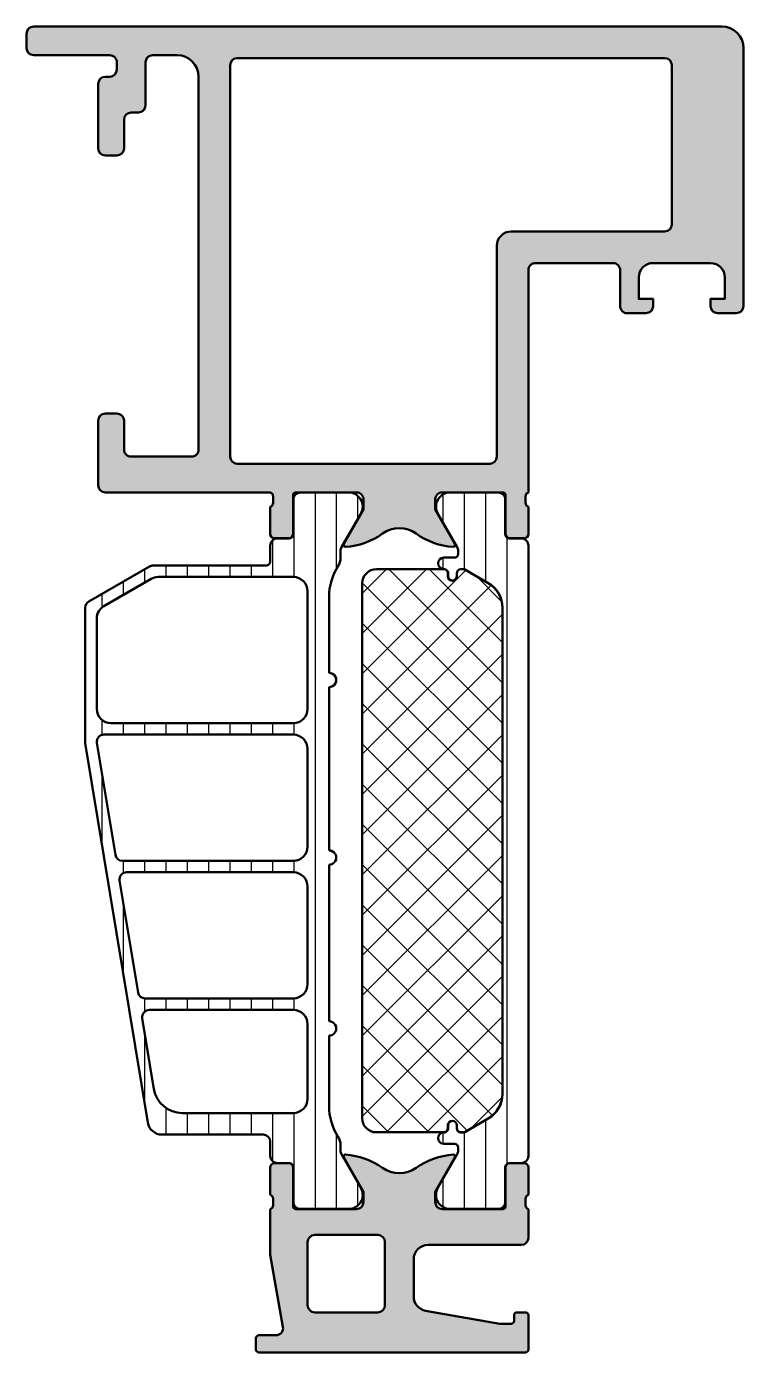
# Model space of a CAD drawing. Extents: x -35 to 15, y 0 to 92.5.
import ezdxf

# ---------------------------------------------------------------- set-up
doc = ezdxf.new("R2010")
doc.units = 0
for name, color, linetype, lineweight in [('0S-Alu contour', 7, 'Continuous', 50), ('0S-Alu hatch', 252, 'Continuous', 25), ('0S-Plastic contour', 254, 'Continuous', 50), ('0S-Plastic hatch', 253, 'Continuous', 25), ('0S-PT contour', 91, 'Continuous', 50), ('0S-PT hatch', 103, 'Continuous', 25)]:
    doc.layers.add(name, color=color, linetype=linetype, lineweight=lineweight)
pattern_1 = [(90, (0, 0), (-1.4859, 0), [])]

# ---------------------------------------------------------------- blocks, each defined once
blk = doc.blocks.new('462800__05CCCE94_CFAA_42D8_934C_9EE58106A11E_')
at = {"layer": '0S-Alu hatch'}
h = blk.add_hatch(color=256, dxfattribs=at)
edge = h.paths.add_edge_path()
edge.add_line((13.49999999999996, 92.5), (-34.50000000000006, 92.5))
edge.add_arc((-34.50000000000006, 92), 0.5, 90, 180)
edge.add_line((-35.00000000000006, 92), (-35.00000000000006, 90.99999999999999))
edge.add_arc((-34.50000000000006, 90.99999999999999), 0.5, 180, 270)
edge.add_line((-34.50000000000006, 90.49999999999999), (-29.2000000000001, 90.49999999999999))
edge.add_ellipse((-29.2000000000001, 89.99999999999999), major_axis=(-0.5, 0), ratio=1, start_angle=180, end_angle=270.0000000000004, ccw=False)
edge.add_line((-28.7000000000001, 89.99999999999999), (-28.7000000000001, 89.49999999999999))
edge.add_ellipse((-29.20000000000011, 89.50000000000001), major_axis=(-0.5000000000000071, 0), ratio=1, start_angle=90, end_angle=180, ccw=False)
edge.add_line((-29.20000000000011, 88.99999999999999), (-29.50000000000011, 88.99999999999999))
edge.add_arc((-29.50000000000011, 88.49999999999997), 0.5, 90, 180)
edge.add_line((-30.00000000000011, 88.49999999999997), (-30.00000000000011, 83.99999999999994))
edge.add_arc((-29.50000000000011, 83.99999999999994), 0.5000000000000036, 180, 270)
edge.add_line((-29.50000000000011, 83.49999999999994), (-28.70000000000009, 83.49999999999994))
edge.add_arc((-28.70000000000009, 83.99999999999994), 0.5, 270, 360)
edge.add_line((-28.20000000000009, 83.99999999999994), (-28.20000000000009, 85.99999999999996))
edge.add_ellipse((-27.70000000000009, 85.99999999999996), major_axis=(-0.5000000000000036, 0), ratio=1, start_angle=270, end_angle=360, ccw=False)
edge.add_line((-27.70000000000009, 86.49999999999996), (-27.20000000000009, 86.49999999999996))
edge.add_arc((-27.20000000000009, 86.99999999999997), 0.5, 270, 360)
edge.add_line((-26.70000000000009, 86.99999999999997), (-26.70000000000009, 89.99999999999999))
edge.add_ellipse((-26.20000000000008, 89.99999999999999), major_axis=(-0.5000000000000071, 0), ratio=1, start_angle=270, end_angle=360, ccw=False)
edge.add_line((-26.20000000000008, 90.49999999999999), (-24.50000000000006, 90.49999999999999))
edge.add_ellipse((-24.50000000000006, 88.99999999999996), major_axis=(-1.500000000000013, 0), ratio=1, start_angle=180, end_angle=269.9999999999999, ccw=False)
edge.add_line((-23.00000000000005, 88.99999999999996), (-23.00000000000005, 62.99999999999979))
edge.add_ellipse((-23.50000000000004, 62.99999999999978), major_axis=(-0.4999999999999965, 0), ratio=1, start_angle=89.9999999999996, end_angle=180, ccw=False)
edge.add_line((-23.50000000000005, 62.49999999999978), (-27.70000000000009, 62.49999999999978))
edge.add_ellipse((-27.70000000000009, 62.99999999999978), major_axis=(-0.4999999999999929, 0), ratio=1, start_angle=0, end_angle=90.0000000000004, ccw=False)
edge.add_line((-28.20000000000009, 62.99999999999979), (-28.20000000000009, 64.9999999999998))
edge.add_arc((-28.70000000000009, 64.9999999999998), 0.5, 0, 90.0000000000004)
edge.add_line((-28.70000000000009, 65.4999999999998), (-29.50000000000011, 65.4999999999998))
edge.add_arc((-29.50000000000011, 64.9999999999998), 0.5, 90, 180)
edge.add_line((-30.00000000000011, 64.9999999999998), (-30.00000000000011, 60.5))
edge.add_arc((-29.50000000000011, 60.5), 0.5, 180, 270)
edge.add_line((-29.50000000000011, 60), (-18.00000000000007, 60))
edge.add_ellipse((-18.10000000000004, 59.71715728752538), major_axis=(-0.2999999999999814, 0), ratio=1, start_angle=180, end_angle=250.528779365515, ccw=False)
edge.add_line((-17.80000000000006, 59.71715728752537), (-17.80000000000006, 59.28284271247461))
edge.add_ellipse((-18.10000000000006, 59.28284271247461), major_axis=(-0.2999999999999971, 0), ratio=1, start_angle=109.4712206344903, end_angle=180, ccw=False)
edge.add_line((-18.00000000000006, 58.99999999999999), (-18.00000000000007, 57.10000000000003))
edge.add_arc((-17.70000000000002, 57.10000000000003), 0.3000000000000398, 180, 270)
edge.add_line((-17.70000000000002, 56.79999999999999), (-16.71000000000011, 56.79999999999999))
edge.add_arc((-16.71000000000011, 57.10000000000003), 0.3000000000000398, 270, 360)
edge.add_line((-16.41000000000007, 57.10000000000003), (-16.41000000000007, 59.79999999999999))
edge.add_ellipse((-16.21000000000006, 59.79999999999999), major_axis=(-0.2000000000000028, 0), ratio=1, start_angle=270, end_angle=360, ccw=False)
edge.add_line((-16.21000000000006, 60), (-12.00000000000006, 60))
edge.add_ellipse((-12.00000000000005, 59.49999999999999), major_axis=(-0.5, 0), ratio=1, start_angle=180, end_angle=270.0000000000008, ccw=False)
edge.add_line((-11.50000000000006, 59.49999999999999), (-11.50000000000006, 58.79999999999999))
edge.add_line((-11.50000000000006, 58.79999999999999), (-12.88149545762243, 56.40717967697243))
edge.add_arc((-12.76188021535176, 56.33811978464828), 0.1381197846482973, 150.0000000000003, 273.7233749421727)
edge.add_arc((-13.0776079073913, 61.18973758213684), 5.000000000000001, 273.7233749421718, 305.6276587366743)
edge.add_ellipse((-9.000000000000052, 55.50000000000001), major_axis=(-1.999999999999987, 0), ratio=1, start_angle=234.3723412633256, end_angle=305.62765873667536, ccw=False)
edge.add_arc((-4.922392092608813, 61.18973758213684), 5, 234.3723412633254, 266.2766250578281)
edge.add_arc((-5.238119784648358, 56.33811978464828), 0.1381197846483037, 266.2766250578284, 389.9999999999982)
edge.add_line((-5.118504542377689, 56.40717967697243), (-6.50000000000006, 58.79999999999999))
edge.add_line((-6.50000000000006, 58.79999999999999), (-6.50000000000006, 59.49999999999999))
edge.add_ellipse((-6.000000000000059, 59.49999999999999), major_axis=(-0.5000000000000009, 0), ratio=1, start_angle=269.9999999999997, end_angle=360, ccw=False)
edge.add_line((-6.000000000000056, 60), (-1.790000000000063, 60))
edge.add_ellipse((-1.790000000000063, 59.8), major_axis=(-0.2000000000000099, 0), ratio=1, start_angle=180, end_angle=269.9999999999999, ccw=False)
edge.add_line((-1.590000000000053, 59.8), (-1.590000000000053, 57.10000000000004))
edge.add_arc((-1.29000000000002, 57.10000000000004), 0.3000000000000327, 180, 270)
edge.add_line((-1.29000000000002, 56.8), (-0.3000000000000966, 56.79999999999999))
edge.add_arc((-0.3000000000000966, 57.10000000000004), 0.3000000000000398, 270, 360)
edge.add_line((-5.68e-14, 57.10000000000004), (-5.68e-14, 59))
edge.add_ellipse((0.0999999999999411, 59.28284271247462), major_axis=(-0.2999999999999987, 0), ratio=1, start_angle=0, end_angle=70.52877936550959, ccw=False)
edge.add_line((-0.2000000000000597, 59.28284271247462), (-0.2000000000000526, 59.71715728752538))
edge.add_ellipse((0.0999999999999482, 59.71715728752537), major_axis=(-0.3000000000000007, 0), ratio=1, start_angle=289.4712206344916, end_angle=360, ccw=False)
edge.add_line((-5.69e-14, 60), (-6.39e-14, 75.49999999999999))
edge.add_ellipse((0.4999999999999313, 75.49999999999999), major_axis=(-0.4999999999999952, 0), ratio=1, start_angle=269.99999999999943, end_angle=360, ccw=False)
edge.add_line((0.4999999999999361, 75.99999999999999), (5.89999999999997, 75.99999999999999))
edge.add_ellipse((5.899999999999972, 75.5), major_axis=(-0.4999999999999858, 0), ratio=1, start_angle=180, end_angle=270.00000000000034, ccw=False)
edge.add_line((6.399999999999963, 75.49999999999999), (6.399999999999963, 73))
edge.add_arc((6.89999999999997, 73.00000000000001), 0.5000000000000071, 180, 270.0000000000008)
edge.add_line((6.899999999999977, 72.5), (8.19999999999996, 72.5))
edge.add_arc((8.19999999999996, 73), 0.5, 270, 360)
edge.add_line((8.69999999999996, 73), (8.69999999999996, 73.5))
edge.add_line((8.69999999999996, 73.5), (7.699999999999967, 73.5))
edge.add_line((7.699999999999967, 73.5), (7.699999999999967, 75))
edge.add_ellipse((8.699999999999944, 75.00000000000003), major_axis=(-0.9999999999999769, 0), ratio=1, start_angle=269.9999999999991, end_angle=360, ccw=False)
edge.add_line((8.69999999999996, 76), (12.69999999999997, 76))
edge.add_ellipse((12.69999999999995, 74.99999999999999), major_axis=(-1.000000000000014, 0), ratio=1, start_angle=180, end_angle=269.999999999999, ccw=False)
edge.add_line((13.69999999999996, 75), (13.69999999999996, 73.5))
edge.add_line((13.69999999999996, 73.5), (12.69999999999996, 73.5))
edge.add_line((12.69999999999996, 73.5), (12.69999999999997, 73))
edge.add_arc((13.19999999999996, 73), 0.5, 180, 270)
edge.add_line((13.19999999999996, 72.5), (14.49999999999997, 72.5))
edge.add_arc((14.49999999999997, 73), 0.5, 270, 360)
edge.add_line((14.99999999999997, 73), (14.99999999999996, 91))
edge.add_arc((13.49999999999996, 91), 1.5, 0, 90)
edge = h.paths.add_edge_path()
edge.add_line((-20.30000000000008, 90.30000000000001), (9.499999999999964, 90.30000000000001))
edge.add_ellipse((9.499999999999957, 89.80000000000003), major_axis=(-0.5, 0), ratio=1, start_angle=180, end_angle=269.9999999999992, ccw=False)
edge.add_line((9.999999999999957, 89.80000000000003), (9.999999999999972, 78.70000000000002))
edge.add_ellipse((9.499999999999972, 78.70000000000002), major_axis=(-0.5, 0), ratio=1, start_angle=90, end_angle=180, ccw=False)
edge.add_line((9.499999999999972, 78.20000000000002), (-1.200000000000059, 78.20000000000002))
edge.add_arc((-1.200000000000059, 77.20000000000002), 1, 90, 180)
edge.add_line((-2.200000000000059, 77.20000000000002), (-2.200000000000059, 62.50000000000001))
edge.add_ellipse((-2.700000000000059, 62.50000000000001), major_axis=(-0.5, 0), ratio=1, start_angle=90, end_angle=180, ccw=False)
edge.add_line((-2.700000000000059, 62.00000000000001), (-20.30000000000006, 62.00000000000001))
edge.add_ellipse((-20.30000000000006, 62.5), major_axis=(-0.5, 0), ratio=1, start_angle=0, end_angle=90, ccw=False)
edge.add_line((-20.80000000000006, 62.5), (-20.80000000000008, 89.80000000000003))
edge.add_ellipse((-20.30000000000008, 89.80000000000003), major_axis=(-0.5, 0), ratio=1, start_angle=270, end_angle=360, ccw=False)
at = {"layer": '0S-Alu contour', "color": 7}
for points in [[(-35.00000000000006, 92), (-35.00000000000006, 90.99999999999999)], [(13.49999999999996, 92.5), (-34.50000000000006, 92.5)], [(14.99999999999997, 73), (14.99999999999996, 91)], [(-34.50000000000006, 90.49999999999999), (-29.2000000000001, 90.49999999999999)], [(-28.7000000000001, 89.99999999999999), (-28.7000000000001, 89.49999999999999)], [(-26.70000000000009, 86.99999999999997), (-26.70000000000009, 89.99999999999999)], [(-26.20000000000008, 90.49999999999999), (-24.50000000000006, 90.49999999999999)], [(-20.80000000000006, 62.5), (-20.80000000000008, 89.80000000000003)], [(-20.30000000000008, 90.30000000000001), (9.499999999999964, 90.30000000000001)], [(9.999999999999957, 89.80000000000003), (9.999999999999972, 78.70000000000002)], [(-29.20000000000011, 88.99999999999999), (-29.50000000000011, 88.99999999999999)], [(-23.00000000000005, 88.99999999999996), (-23.00000000000005, 62.99999999999979)], [(-30.00000000000011, 88.49999999999997), (-30.00000000000011, 83.99999999999994)], [(-27.70000000000009, 86.49999999999996), (-27.20000000000009, 86.49999999999996)], [(-28.20000000000009, 83.99999999999994), (-28.20000000000009, 85.99999999999996)], [(-29.50000000000011, 83.49999999999994), (-28.70000000000009, 83.49999999999994)], [(9.499999999999972, 78.20000000000002), (-1.200000000000059, 78.20000000000002)], [(-2.200000000000059, 77.20000000000002), (-2.200000000000059, 62.50000000000001)], [(0.4999999999999361, 75.99999999999999), (5.89999999999997, 75.99999999999999)], [(8.69999999999996, 76), (12.69999999999997, 76)], [(-5.69e-14, 60), (-6.39e-14, 75.49999999999999)], [(6.399999999999963, 75.49999999999999), (6.399999999999963, 73)], [(8.69999999999996, 73), (8.69999999999996, 73.5), (7.699999999999967, 73.5), (7.699999999999967, 75)], [(13.69999999999996, 75), (13.69999999999996, 73.5), (12.69999999999996, 73.5), (12.69999999999997, 73)], [(6.899999999999977, 72.5), (8.19999999999996, 72.5)], [(13.19999999999996, 72.5), (14.49999999999997, 72.5)], [(-30.00000000000011, 64.9999999999998), (-30.00000000000011, 60.5)], [(-28.70000000000009, 65.4999999999998), (-29.50000000000011, 65.4999999999998)], [(-28.20000000000009, 62.99999999999979), (-28.20000000000009, 64.9999999999998)], [(-23.50000000000005, 62.49999999999978), (-27.70000000000009, 62.49999999999978)], [(-2.700000000000059, 62.00000000000001), (-20.30000000000006, 62.00000000000001)], [(-29.50000000000011, 60), (-18.00000000000007, 60)], [(-17.80000000000006, 59.71715728752537), (-17.80000000000006, 59.28284271247461)], [(-16.41000000000007, 57.10000000000003), (-16.41000000000007, 59.79999999999999)], [(-16.21000000000006, 60), (-12.00000000000006, 60)], [(-11.50000000000006, 59.49999999999999), (-11.50000000000006, 58.79999999999999), (-12.88149545762243, 56.40717967697243)], [(-5.118504542377689, 56.40717967697243), (-6.50000000000006, 58.79999999999999), (-6.50000000000006, 59.49999999999999)], [(-6.000000000000056, 60), (-1.790000000000063, 60)], [(-1.590000000000053, 59.8), (-1.590000000000053, 57.10000000000004)], [(-0.2000000000000597, 59.28284271247462), (-0.2000000000000526, 59.71715728752538)], [(-18.00000000000006, 58.99999999999999), (-18.00000000000007, 57.10000000000003)], [(-5.68e-14, 57.10000000000004), (-5.68e-14, 59)], [(-17.70000000000002, 56.79999999999999), (-16.71000000000011, 56.79999999999999)], [(-1.29000000000002, 56.8), (-0.3000000000000966, 56.79999999999999)]]:
    blk.add_lwpolyline(points, dxfattribs=at)
for centre, radius, start, end in [((-34.50000000000006, 92), 0.5, 90, 180), ((13.49999999999996, 91), 1.5, 0, 90), ((-34.50000000000006, 90.99999999999999), 0.5, 180, 270), ((-29.50000000000011, 88.49999999999997), 0.5, 90, 180), ((-27.20000000000009, 86.99999999999997), 0.5, 270, 0), ((-29.50000000000011, 83.99999999999994), 0.5000000000000036, 180, 270), ((-28.70000000000009, 83.99999999999994), 0.5, 270, 0), ((-1.200000000000059, 77.20000000000002), 1, 90, 180), ((6.89999999999997, 73.00000000000001), 0.5000000000000071, 180, 270.0000000000008), ((8.19999999999996, 73), 0.5, 270, 0), ((13.19999999999996, 73), 0.5, 180, 270), ((14.49999999999997, 73), 0.5, 270, 0), ((-29.50000000000011, 64.9999999999998), 0.5, 90, 180), ((-28.70000000000009, 64.9999999999998), 0.5, 0, 90.0000000000004), ((-29.50000000000011, 60.5), 0.5, 180, 270), ((-17.70000000000002, 57.10000000000003), 0.3000000000000398, 180, 270), ((-16.71000000000011, 57.10000000000003), 0.3000000000000398, 270, 0), ((-13.0776079073913, 61.18973758213684), 5.000000000000001, 273.7233749421718, 305.6276587366743), ((-4.922392092608813, 61.18973758213684), 5, 234.3723412633254, 266.2766250578281), ((-1.29000000000002, 57.10000000000004), 0.3000000000000327, 180, 270), ((-0.3000000000000966, 57.10000000000004), 0.3000000000000398, 270, 0), ((-12.76188021535176, 56.33811978464828), 0.1381197846482973, 150.0000000000003, 273.7233749421727), ((-5.238119784648358, 56.33811978464828), 0.1381197846483037, 266.2766250578284, 29.99999999999824)]:
    blk.add_arc(centre, radius, start, end, dxfattribs=at)
at = {"layer": '0S-Alu contour', "color": 7, "extrusion": (0, 0, -1)}
for centre, radius, start, end in [((29.2000000000001, 89.99999999999999), 0.5, 89.99999999999959, 180), ((26.20000000000008, 89.99999999999999), 0.5000000000000071, 0, 90), ((24.50000000000006, 88.99999999999996), 1.500000000000014, 90.00000000000014, 180), ((20.30000000000008, 89.80000000000003), 0.5, 0, 90), ((-9.499999999999957, 89.80000000000003), 0.5, 90.00000000000081, 180), ((29.20000000000011, 89.50000000000001), 0.5000000000000071, 180, 270), ((27.70000000000009, 85.99999999999996), 0.5000000000000036, 0, 90), ((-9.499999999999972, 78.70000000000002), 0.5, 180, 270), ((-0.4999999999999313, 75.49999999999999), 0.4999999999999952, 0, 90.00000000000055), ((-5.899999999999972, 75.5), 0.4999999999999858, 89.99999999999969, 180), ((-8.699999999999944, 75.00000000000003), 0.9999999999999769, 0, 90.0000000000009), ((-12.69999999999995, 74.99999999999999), 1.000000000000014, 90.00000000000102, 180), ((27.70000000000009, 62.99999999999978), 0.4999999999999929, 269.9999999999996, 0), ((23.50000000000004, 62.99999999999978), 0.4999999999999965, 180, 270.0000000000004), ((20.30000000000006, 62.5), 0.5, 270, 0), ((2.700000000000059, 62.50000000000001), 0.5, 180, 270), ((18.10000000000004, 59.71715728752538), 0.2999999999999814, 109.471220634485, 180), ((18.10000000000006, 59.28284271247461), 0.2999999999999971, 180, 250.5287793655097), ((16.21000000000006, 59.79999999999999), 0.2000000000000028, 0, 90), ((12.00000000000005, 59.49999999999999), 0.5, 89.9999999999992, 180), ((6.000000000000059, 59.49999999999999), 0.5000000000000009, 0, 90.0000000000003), ((1.790000000000063, 59.8), 0.2000000000000099, 90.00000000000011, 180), ((-0.0999999999999482, 59.71715728752537), 0.3000000000000007, 0, 70.52877936550841), ((-0.0999999999999411, 59.28284271247462), 0.2999999999999987, 289.4712206344904, 0), ((9.000000000000052, 55.50000000000001), 1.999999999999987, 54.37234126332464, 125.6276587366744)]:
    blk.add_arc(centre, radius, start, end, dxfattribs=at)
blk = doc.blocks.new('284663__1AEB8372_469D_476F_AE2F_F97D68CF037C___D2A7455B_566C_4A73_AF28_99A2875FB948_')
at = {"layer": '0S-Plastic hatch'}
h = blk.add_hatch(dxfattribs=at)
h.set_pattern_fill('ANSI31', color=256, scale=0.4680000000000001, angle=45, style=0)
h.set_pattern_definition(pattern_1)
edge = h.paths.add_edge_path()
edge.add_line((-26.41602540378622, 54.83301302935184), (-30.65000000000161, 52.38852665648457))
edge.add_arc((-30.40000000000163, 51.95551395459233), 0.5000000000000119, 119.9999999999964, 180)
edge.add_line((-30.90000000000164, 51.95551395459233), (-30.90000000000163, 42.50000032745957))
edge.add_line((-30.90000000000163, 42.50000032745957), (-26.53802629929096, 16.03735987648124))
edge.add_arc((-25.55134089669013, 16.2000003274594), 0.9999999999999662, 189.3601908019133, 270.0000000000022)
edge.add_line((-25.55134089669009, 15.20000032745944), (-18.50000000000158, 15.20000032745904))
edge.add_ellipse((-18.50000000000161, 14.70000032745903), major_axis=(-0.5, 0), ratio=1, start_angle=180, end_angle=269.99999999999676, ccw=False)
edge.add_line((-18.00000000000161, 14.70000032745903), (-18.00000000000196, 13.70999464854358))
edge.add_arc((-17.50000267891084, 13.70999464854341), 0.4999973210911151, 180, 270.0003069820262)
edge.add_line((-17.50000000000165, 13.20999732745947), (-16.68966866666831, 13.20999732745947))
edge.add_ellipse((-16.68966866666831, 12.90999732745948), major_axis=(-0.2999999999999954, 0), ratio=1, start_angle=180, end_angle=270.00000000000136, ccw=False)
edge.add_line((-16.38966866666831, 12.90999732745948), (-16.39000061706533, 10.50999894452317))
edge.add_arc((-15.89000463962672, 10.50999630489809), 0.4999959774455833, 179.9996975182267, 270.0003024811859)
edge.add_line((-15.89000200000165, 10.01000032745948), (-12.41346050190217, 10.01000032745948))
edge.add_arc((-12.55577115089352, 10.99981840218233), 0.9999960709244732, 278.1816080518995, 392.7270160998403)
edge.add_line((-11.71451850190218, 11.54045332745947), (-13.03303535120643, 13.8241918141199))
edge.add_ellipse((-12.60002263447601, 14.07419178841946), major_axis=(-0.5000000000000493, 0), ratio=1, start_angle=-0.005743823234126921, end_angle=29.999996599342808, ccw=False)
edge.add_line((-13.10002263196361, 14.07424191273291), (-13.09998139990972, 14.48553984939733))
edge.add_arc((-14.09998139493406, 14.48564009801294), 1.000000000049231, 359.9942561774004, 392.8769623310677)
edge.add_ellipse((-9.903592305208363, 17.19801311031487), major_axis=(-3.996663761925626, 0), ratio=1, start_angle=0, end_angle=32.87696233020688, ccw=False)
edge.add_line((-13.90025606713399, 17.19801311031486), (-13.90025606713392, 22.10243503515542))
edge.add_arc((-13.90025606713398, 22.60243503515543), 0.5, 270.0000000000065, 450.0000000000065)
edge.add_line((-13.90025606713403, 23.10243503515542), (-13.90025606713376, 34.02662769521251))
edge.add_arc((-13.90025606713398, 34.5266276952125), 0.5, 270.0000000000244, 450.0000000000244)
edge.add_line((-13.90025606713419, 35.02662769521251), (-13.90025606713361, 46.41843533512658))
edge.add_arc((-13.90025606713398, 46.91843533512658), 0.5, 270.0000000000423, 450.0000000000423)
edge.add_line((-13.90025606713434, 47.41843533512658), (-13.90025606713352, 52.70159403326696))
edge.add_ellipse((-9.903592306234845, 52.70159401701856), major_axis=(-3.996663760898677, 0), ratio=1, start_angle=327.1289949727641, end_angle=360, ccw=False)
edge.add_arc((-14.10026340410663, 55.41353068128007), 1.000000003522369, 327.12899613396, 359.9988257753346)
edge.add_line((-13.10026340079426, 55.41351018719343), (-13.10025093800287, 55.92406206816498))
edge.add_ellipse((-12.60025275569458, 55.92541028480305), major_axis=(-0.4999999999996981, 0), ratio=1, start_angle=-29.999996599349515, end_angle=0.1544944336769163, ccw=False)
edge.add_line((-13.03326547242467, 56.1754102591025), (-11.71451850190218, 58.45954732745945))
edge.add_arc((-12.55577115089353, 59.0001822527366), 0.9999960709244797, 327.2729839001599, 441.8183919481008)
edge.add_line((-12.41346050190218, 59.99000032745946), (-15.8900020000016, 59.99000032745946))
edge.add_arc((-15.89000463962668, 59.49000435002081), 0.4999959774456188, 89.99969751881291, 180.0003024817733)
edge.add_line((-16.39000061706533, 59.49000171039061), (-16.38966866666832, 57.09000332745945))
edge.add_ellipse((-16.6896686666683, 57.09000332745945), major_axis=(-0.2999999999999864, 0), ratio=1, start_angle=90, end_angle=180, ccw=False)
edge.add_line((-16.6896686666683, 56.79000332745947), (-17.50000000000165, 56.79000332745943))
edge.add_arc((-17.50000267891086, 56.29000600637555), 0.4999973210910512, 89.99969301797218, 180)
edge.add_line((-18.00000000000191, 56.29000600637555), (-18.0000000000016, 55.20000032745955))
edge.add_ellipse((-18.30000000000173, 55.20000032745956), major_axis=(-0.300000000000125, 0), ratio=1, start_angle=89.99999999999062, end_angle=180, ccw=False)
edge.add_line((-18.30000000000177, 54.90000032745943), (-26.16602540378628, 54.90000032745943))
edge.add_arc((-26.16602540378662, 54.40000032745963), 0.4999999999997869, 89.99999999996092, 119.9999999999614)
edge = h.paths.add_edge_path()
edge.add_line((-29.60000000000191, 52.07098400843133), (-26.31769145362632, 53.96602573124473))
edge.add_ellipse((-25.81769145362627, 53.10000032745939), major_axis=(-1.00000000000081, 0), ratio=1, start_angle=269.9999999999768, end_angle=299.9999999999766, ccw=False)
edge.add_line((-25.81769145362586, 54.1000003274602), (-16.40025606713398, 54.1000003274602))
edge.add_ellipse((-16.40025606713404, 53.10000032746014), major_axis=(-1.000000000000056, 0), ratio=1, start_angle=180, end_angle=269.99999999999653, ccw=False)
edge.add_line((-15.40025606713397, 53.10000032746009), (-15.40025606713397, 44.90000032746038))
edge.add_ellipse((-16.40025606713398, 44.90000032746038), major_axis=(-1, 0), ratio=1, start_angle=90, end_angle=180, ccw=False)
edge.add_line((-16.40025606713398, 43.90000032746038), (-29.10000000000191, 43.90000032746038))
edge.add_ellipse((-29.10000000000224, 44.90000032746051), major_axis=(-1.000000000000127, 0), ratio=1, start_angle=0, end_angle=90.0000000000187, ccw=False)
edge.add_line((-30.10000000000236, 44.90000032746015), (-30.10000000000236, 51.20495860464636))
edge.add_ellipse((-29.10000000000188, 51.20495860464636), major_axis=(-1.000000000000477, 0), ratio=1, start_angle=299.9999999999859, end_angle=360, ccw=False)
edge = h.paths.add_edge_path()
edge.add_line((-29.59894096789476, 43.10000032746031), (-16.40025606713443, 43.10000032746031))
edge.add_ellipse((-16.40025606713437, 42.10000032746036), major_axis=(-0.999999999999943, 0), ratio=1, start_angle=180, end_angle=270.00000000000324, ccw=False)
edge.add_line((-15.40025606713443, 42.10000032746043), (-15.40025606713397, 35.30000032746031))
edge.add_ellipse((-16.40025606713404, 35.30000032746031), major_axis=(-1.000000000000063, 0), ratio=1, start_angle=90.00000000000358, end_angle=180, ccw=False)
edge.add_line((-16.40025606713398, 34.30000032746025), (-28.31322668218054, 34.30000032746014))
edge.add_ellipse((-28.31322668218075, 34.80000032746016), major_axis=(-0.5000000000000293, 0), ratio=1, start_angle=9.36019080191761, end_angle=90.0000000000245, ccw=False)
edge.add_line((-28.8065693834812, 34.71868010197104), (-30.09228366919542, 42.51868010197133))
edge.add_ellipse((-29.59894096789493, 42.60000032746027), major_axis=(-0.5000000000000427, 0), ratio=1, start_angle=-90.0000000000191, end_angle=9.360190801895726, ccw=False)
edge = h.paths.add_edge_path()
edge.add_line((-28.01652338547701, 33.50000032746006), (-16.40025606713398, 33.50000032746029))
edge.add_ellipse((-16.40025606713391, 32.50000032746036), major_axis=(-0.999999999999936, 0), ratio=1, start_angle=180, end_angle=270.00000000000364, ccw=False)
edge.add_line((-15.40025606713397, 32.5000003274604), (-15.40025606713397, 25.70000032746036))
edge.add_ellipse((-16.40025606713399, 25.70000032746036), major_axis=(-1.000000000000014, 0), ratio=1, start_angle=90.00000000000063, end_angle=180, ccw=False)
edge.add_line((-16.40025606713398, 24.70000032746034), (-26.73080909976234, 24.70000032746023))
edge.add_ellipse((-26.7308090997624, 25.2000003274609), major_axis=(-0.5000000000006667, 0), ratio=1, start_angle=9.360190801940007, end_angle=90.00000000000728, ccw=False)
edge.add_line((-27.22415180106346, 25.11868010197148), (-28.50986608677722, 32.91868010197097))
edge.add_ellipse((-28.0165233854769, 33.00000032746016), major_axis=(-0.4999999999999077, 0), ratio=1, start_angle=-89.99999999998732, end_angle=9.360190801927217, ccw=False)
edge = h.paths.add_edge_path()
edge.add_ellipse((-26.43410580305954, 23.40000032746019), major_axis=(-0.4999999999999716, 0), ratio=1, start_angle=-89.9999999999788, end_angle=9.36019080191852, ccw=False)
edge.add_line((-26.43410580305972, 23.90000032746016), (-16.40025606713443, 23.90000032746027))
edge.add_ellipse((-16.40025606713448, 22.90000032746022), major_axis=(-1.000000000000049, 0), ratio=1, start_angle=180, end_angle=269.99999999999716, ccw=False)
edge.add_line((-15.40025606713443, 22.90000032746016), (-15.40025606713398, 17.70000032746034))
edge.add_ellipse((-16.40025606713398, 17.70000032746034), major_axis=(-1, 0), ratio=1, start_angle=90.00000000000023, end_angle=180, ccw=False)
edge.add_line((-16.40025606713398, 16.70000032746034), (-24.13913912611425, 16.70000032746023))
edge.add_ellipse((-24.1391391261141, 18.70000032745991), major_axis=(-1.999999999999687, 0), ratio=1, start_angle=9.360190801910392, end_angle=89.99999999999591, ccw=False)
edge.add_line((-26.11250993131553, 18.37471942550374), (-26.92744850435993, 23.31868010197107))
at = {"layer": '0S-Alu contour', "color": 7}
for points in [[(-29.60000000000191, 52.07098400843133), (-26.31769145362632, 53.96602573124473)], [(-25.81769145362586, 54.1000003274602), (-16.40025606713398, 54.1000003274602)], [(-15.40025606713397, 53.10000032746009), (-15.40025606713397, 44.90000032746038)], [(-30.10000000000236, 44.90000032746015), (-30.10000000000236, 51.20495860464636)], [(-16.40025606713398, 43.90000032746038), (-29.10000000000191, 43.90000032746038)], [(-29.59894096789476, 43.10000032746031), (-16.40025606713443, 43.10000032746031)], [(-28.8065693834812, 34.71868010197104), (-30.09228366919542, 42.51868010197133)], [(-15.40025606713443, 42.10000032746043), (-15.40025606713397, 35.30000032746031)], [(-16.40025606713398, 34.30000032746025), (-28.31322668218054, 34.30000032746014)], [(-28.01652338547701, 33.50000032746006), (-16.40025606713398, 33.50000032746029)], [(-27.22415180106346, 25.11868010197148), (-28.50986608677722, 32.91868010197097)], [(-15.40025606713397, 32.5000003274604), (-15.40025606713397, 25.70000032746036)], [(-16.40025606713398, 24.70000032746034), (-26.73080909976234, 24.70000032746023)], [(-26.11250993131553, 18.37471942550374), (-26.92744850435993, 23.31868010197107)], [(-26.43410580305972, 23.90000032746016), (-16.40025606713443, 23.90000032746027)], [(-15.40025606713443, 22.90000032746016), (-15.40025606713398, 17.70000032746034)], [(-16.40025606713398, 16.70000032746034), (-24.13913912611425, 16.70000032746023)]]:
    blk.add_lwpolyline(points, dxfattribs=at)
at = {"layer": '0S-Alu contour', "color": 7, "extrusion": (0, 0, -1)}
for centre, radius, start, end in [((25.81769145362627, 53.10000032745939), 1.00000000000081, 60.00000000002345, 90.0000000000232), ((16.40025606713404, 53.10000032746014), 1.000000000000056, 90.00000000000345, 180), ((29.10000000000188, 51.20495860464636), 1.000000000000477, 0, 60.0000000000141), ((29.10000000000224, 44.90000032746051), 1.000000000000127, 269.9999999999813, 0), ((16.40025606713398, 44.90000032746038), 1, 180, 270), ((29.59894096789493, 42.60000032746027), 0.5000000000000427, 350.6398091981043, 90.00000000001913), ((16.40025606713437, 42.10000032746036), 0.999999999999943, 89.99999999999675, 180), ((16.40025606713404, 35.30000032746031), 1.000000000000063, 180, 269.9999999999964), ((28.31322668218075, 34.80000032746016), 0.5000000000000293, 269.9999999999755, 350.6398091980824), ((28.0165233854769, 33.00000032746016), 0.4999999999999077, 350.6398091980728, 89.99999999998738), ((16.40025606713391, 32.50000032746036), 0.999999999999936, 89.99999999999633, 180), ((26.7308090997624, 25.2000003274609), 0.5000000000006667, 269.9999999999927, 350.63980919806), ((16.40025606713399, 25.70000032746036), 1.000000000000014, 180, 269.9999999999994), ((26.43410580305954, 23.40000032746019), 0.4999999999999716, 350.6398091980815, 89.99999999997883), ((16.40025606713448, 22.90000032746022), 1.000000000000049, 90.00000000000286, 180), ((24.1391391261141, 18.70000032745991), 1.999999999999687, 270.0000000000041, 350.6398091980896), ((16.40025606713398, 17.70000032746034), 1, 180, 269.9999999999998)]:
    blk.add_arc(centre, radius, start, end, dxfattribs=at)
at = {"layer": '0S-Plastic contour', "color": 7}
for points in [[(-16.39000061706533, 59.49000171039061), (-16.38966866666832, 57.09000332745945)], [(-12.41346050190218, 59.99000032745946), (-15.8900020000016, 59.99000032745946)], [(-13.03326547242467, 56.1754102591025), (-11.71451850190218, 58.45954732745945)], [(-16.6896686666683, 56.79000332745947), (-17.50000000000165, 56.79000332745943)], [(-18.00000000000191, 56.29000600637555), (-18.0000000000016, 55.20000032745955)], [(-13.10026340079426, 55.41351018719343), (-13.10025093800287, 55.92406206816498)], [(-26.41602540378622, 54.83301302935184), (-30.65000000000161, 52.38852665648457)], [(-18.30000000000177, 54.90000032745943), (-26.16602540378628, 54.90000032745943)], [(-30.90000000000164, 51.95551395459233), (-30.90000000000163, 42.50000032745957), (-26.53802629929096, 16.03735987648124)], [(-13.90025606713434, 47.41843533512658), (-13.90025606713352, 52.70159403326696)], [(-13.90025606713419, 35.02662769521251), (-13.90025606713361, 46.41843533512658)], [(-13.90025606713403, 23.10243503515542), (-13.90025606713376, 34.02662769521251)], [(-13.90025606713399, 17.19801311031486), (-13.90025606713392, 22.10243503515542)], [(-25.55134089669009, 15.20000032745944), (-18.50000000000158, 15.20000032745904)], [(-18.00000000000161, 14.70000032745903), (-18.00000000000196, 13.70999464854358)], [(-13.10002263196361, 14.07424191273291), (-13.09998139990972, 14.48553984939733)], [(-17.50000000000165, 13.20999732745947), (-16.68966866666831, 13.20999732745947)], [(-11.71451850190218, 11.54045332745947), (-13.03303535120643, 13.8241918141199)], [(-16.38966866666831, 12.90999732745948), (-16.39000061706533, 10.50999894452317)], [(-15.89000200000165, 10.01000032745948), (-12.41346050190217, 10.01000032745948)]]:
    blk.add_lwpolyline(points, dxfattribs=at)
for centre, radius, start, end in [((-15.89000463962668, 59.49000435002081), 0.4999959774456188, 89.99969751881291, 180.0003024817733), ((-12.55577115089353, 59.0001822527366), 0.9999960709244797, 327.2729839001599, 81.81839194810082), ((-17.50000267891086, 56.29000600637555), 0.4999973210910512, 89.99969301797218, 180), ((-26.16602540378662, 54.40000032745963), 0.4999999999997869, 89.99999999996092, 119.9999999999614), ((-14.10026340410663, 55.41353068128007), 1.000000003522369, 327.12899613396, 359.9988257753346), ((-30.40000000000163, 51.95551395459233), 0.5000000000000119, 119.9999999999964, 180), ((-13.90025606713398, 46.91843533512658), 0.5, 270.0000000000423, 90.00000000004233), ((-13.90025606713398, 34.5266276952125), 0.5, 270.0000000000244, 90.00000000002441), ((-13.90025606713398, 22.60243503515543), 0.5, 270.0000000000065, 90.00000000000651), ((-25.55134089669013, 16.2000003274594), 0.9999999999999662, 189.3601908019133, 270.0000000000022), ((-14.09998139493406, 14.48564009801294), 1.000000000049231, 359.9942561774004, 32.8769623310677), ((-17.50000267891084, 13.70999464854341), 0.4999973210911151, 180, 270.0003069820262), ((-12.55577115089352, 10.99981840218233), 0.9999960709244732, 278.1816080518995, 32.72701609984035), ((-15.89000463962672, 10.50999630489809), 0.4999959774455833, 179.9996975182267, 270.0003024811859)]:
    blk.add_arc(centre, radius, start, end, dxfattribs=at)
at = {"layer": '0S-Plastic contour', "color": 7, "extrusion": (0, 0, -1)}
for centre, radius, start, end in [((16.6896686666683, 57.09000332745945), 0.2999999999999865, 180, 270), ((12.60025275569458, 55.92541028480305), 0.4999999999996981, 359.8455055663231, 29.99999659934946), ((18.30000000000173, 55.20000032745956), 0.300000000000125, 180, 270.0000000000094), ((9.903592306234845, 52.70159401701856), 3.996663760898677, 0, 32.8710050272359), ((9.903592305208363, 17.19801311031487), 3.996663761925626, 327.1230376697931, 0), ((18.50000000000161, 14.70000032745903), 0.5, 90.00000000000325, 180), ((12.60002263447601, 14.07419178841946), 0.5000000000000493, 330.0000034006572, 0.0057438232341285), ((16.68966866666831, 12.90999732745948), 0.2999999999999954, 89.99999999999864, 180)]:
    blk.add_arc(centre, radius, start, end, dxfattribs=at)
blk = doc.blocks.new('442580__57B55AE6_17EA_4252_8D6D_56E8B625076F_')
at = {"layer": '0S-PT hatch'}
h = blk.add_hatch(dxfattribs=at)
h.set_pattern_fill('ANSI37', color=256, scale=0.625, angle=90, style=0)
h.set_pattern_definition([(135, (0, 0), (-1.403165018917055, -1.403165018917055), []), (225, (0, 0), (1.403165018917055, -1.403165018917055), [])])
edge = h.paths.add_edge_path()
edge.add_line((-5.900406639392727, 54.6402033196955), (-10.59999999998436, 54.64020331974261))
edge.add_arc((-10.60000000000167, 53.65020331974264), 0.9899999999999806, 89.99999999899825, 180)
edge.add_line((-11.59000000000165, 53.65020331974264), (-11.59000000000165, 16.34979668030452))
edge.add_arc((-10.60000000000164, 16.34979668030453), 0.990000000000009, 180, 269.9999999999998)
edge.add_line((-10.60000000000165, 15.35979668030452), (-5.898924785626061, 15.35979668030452))
edge.add_arc((-5.898924785626064, 15.64979668030453), 0.2900000000000062, 270.0000000000007, 360)
edge.add_line((-5.608924785626058, 15.64979668030453), (-5.608924785626065, 15.85036747559077))
edge.add_ellipse((-5.299495580912299, 15.85036747559077), major_axis=(-0.3094292047137657, 0), ratio=1, start_angle=180, end_angle=360, ccw=False)
edge.add_line((-4.990066376198534, 15.85036747559077), (-4.990066376198534, 15.64979668030453))
edge.add_arc((-4.700066376198538, 15.64979668030455), 0.2900000000000062, 180, 266.5483281938031)
edge.add_line((-4.717526291673429, 15.36032275859205), (-4.53498719054119, 15.36032275859205))
edge.add_arc((-4.534987190541201, 15.55032275859203), 0.1899999999999835, 270.0000000000032, 300.0000000000034)
edge.add_line((-4.4399871905412, 15.385777931873), (-2.805000000001662, 16.32973822645257))
edge.add_arc((-3.800000000001638, 18.05312877998362), 1.989999999999984, 299.9999999999992, 360)
edge.add_line((-1.810000000001654, 18.05312877998362), (-1.810000000001657, 51.94646458067262))
edge.add_arc((-3.800000000001645, 51.94646458067263), 1.98999999999998, 0, 60.00000000000008)
edge.add_line((-2.805000000001657, 53.66985513420365), (-4.439987190541206, 54.61381542878322))
edge.add_arc((-4.534987190541198, 54.44927060206423), 0.1899999999999477, 59.99999999999376, 89.99999999999253)
edge.add_line((-4.534987190541173, 54.63927060206418), (-4.717526291673312, 54.63927060206418))
edge.add_arc((-4.700066376198535, 54.34979668035168), 0.2900000000000009, 93.45167180617455, 180)
edge.add_line((-4.990066376198535, 54.34979668035168), (-4.990066376198537, 54.14922588506545))
edge.add_ellipse((-5.300033188100101, 54.14922588506545), major_axis=(-0.3099668119015639, 0), ratio=1, start_angle=0, end_angle=180, ccw=False)
edge.add_line((-5.610000000001665, 54.14922588506545), (-5.610000000001662, 54.3497966803045))
edge.add_arc((-5.900406639392681, 54.34979668030448), 0.2904066393910156, 0, 90.00000000000911)
at = {"layer": '0S-PT contour', "color": 7}
for points in [[(-5.900406639392727, 54.6402033196955), (-10.59999999998436, 54.64020331974261)], [(-4.534987190541173, 54.63927060206418), (-4.717526291673312, 54.63927060206418)], [(-2.805000000001657, 53.66985513420365), (-4.439987190541206, 54.61381542878322)], [(-5.610000000001665, 54.14922588506545), (-5.610000000001662, 54.3497966803045)], [(-4.990066376198535, 54.34979668035168), (-4.990066376198537, 54.14922588506545)], [(-11.59000000000165, 53.65020331974264), (-11.59000000000165, 16.34979668030452)], [(-1.810000000001654, 18.05312877998362), (-1.810000000001657, 51.94646458067262)], [(-5.608924785626058, 15.64979668030453), (-5.608924785626065, 15.85036747559077)], [(-4.990066376198534, 15.85036747559077), (-4.990066376198534, 15.64979668030453)], [(-4.4399871905412, 15.385777931873), (-2.805000000001662, 16.32973822645257)], [(-10.60000000000165, 15.35979668030452), (-5.898924785626061, 15.35979668030452)], [(-4.717526291673429, 15.36032275859205), (-4.53498719054119, 15.36032275859205)]]:
    blk.add_lwpolyline(points, dxfattribs=at)
for centre, radius, start, end in [((-10.60000000000167, 53.65020331974264), 0.9899999999999806, 89.99999999899825, 180), ((-5.900406639392681, 54.34979668030448), 0.2904066393910156, 0, 90.00000000000911), ((-4.700066376198535, 54.34979668035168), 0.2900000000000009, 93.45167180617455, 180), ((-4.534987190541198, 54.44927060206423), 0.1899999999999477, 59.99999999999376, 89.99999999999253), ((-3.800000000001645, 51.94646458067263), 1.98999999999998, 0, 60.00000000000008), ((-3.800000000001638, 18.05312877998362), 1.989999999999984, 299.9999999999992, 0), ((-10.60000000000164, 16.34979668030453), 0.990000000000009, 180, 269.9999999999998), ((-5.898924785626064, 15.64979668030453), 0.2900000000000062, 270.0000000000007, 0), ((-4.700066376198538, 15.64979668030455), 0.2900000000000062, 180, 266.5483281938031), ((-4.534987190541201, 15.55032275859203), 0.1899999999999835, 270.0000000000032, 300.0000000000034)]:
    blk.add_arc(centre, radius, start, end, dxfattribs=at)
at = {"layer": '0S-PT contour', "color": 7, "extrusion": (0, 0, -1)}
for centre, radius, start, end in [((5.300033188100101, 54.14922588506545), 0.3099668119015639, 180, 0), ((5.299495580912299, 15.85036747559077), 0.3094292047137657, 0, 180)]:
    blk.add_arc(centre, radius, start, end, dxfattribs=at)
blk = doc.blocks.new('284663__CA946B3A_E1BD_4149_A0D8_A46C3E725B74___AF56724F_57B2_4913_B7A5_570DFFD41850_')
at = {"layer": '0S-Plastic hatch'}
h = blk.add_hatch(dxfattribs=at)
h.set_pattern_fill('ANSI31', color=256, scale=0.4680000000000001, angle=45, style=0)
h.set_pattern_definition(pattern_1)
edge = h.paths.add_edge_path()
edge.add_arc((-0.4999973210924651, 56.29000567891639), 0.4999973210907882, 0, 90.00030698202619)
edge.add_line((-0.5000000000016627, 56.790003), (-1.310331333334993, 56.79000300000001))
edge.add_ellipse((-1.310331333335004, 57.090003), major_axis=(-0.29999999999999, 0), ratio=1, start_angle=0, end_angle=90.00000000000222, ccw=False)
edge.add_line((-1.610331333334997, 57.09000300000001), (-1.609999382937971, 59.4900013829363))
edge.add_arc((-2.109995360376608, 59.49000402256137), 0.4999959774456046, 359.9996975182267, 450.0003024811858)
edge.add_line((-2.10999800000168, 59.99000000000001), (-5.586539498101121, 59.99000000000001))
edge.add_arc((-5.444228849109777, 59.00018192527714), 0.9999960709244868, 98.18160805189913, 212.7270160998399)
edge.add_line((-6.285481498101139, 58.459547), (-4.966964648796885, 56.17580851333959))
edge.add_ellipse((-5.399977365527261, 55.92580853904004), major_axis=(-0.4999999999999959, 0), ratio=1, start_angle=179.9942561767025, end_angle=209.999996599344, ccw=False)
edge.add_line((-4.89997736803971, 55.92575841472603), (-4.900000000011061, 55.70000000006473))
edge.add_ellipse((-5.150000000028542, 55.7000000000647), major_axis=(-0.2500000000174811, 0), ratio=1, start_angle=89.9999999999988, end_angle=180, ccw=False)
edge.add_line((-5.150000000028548, 55.45000000004723), (-5.900406639392642, 55.45000000004717))
edge.add_arc((-5.900406639392642, 55.05074092693041), 0.3992590731167596, 90, 270)
edge.add_ellipse((-5.900406639392625, 54.35000000004709), major_axis=(-0.3014818537665604, 0), ratio=1, start_angle=180, end_angle=270.00000000000324, ccw=False)
edge.add_line((-5.598924785626063, 54.35000000004708), (-5.59892478562606, 54.14942920476093))
edge.add_arc((-5.299495580912299, 54.14942920476097), 0.2994292047137605, 180, 360)
edge.add_line((-5.000066376198539, 54.14942920476097), (-5.000066376198535, 54.35000000004723))
edge.add_ellipse((-4.700066376198567, 54.35000000004721), major_axis=(-0.2999999999999687, 0), ratio=1, start_angle=273.39363927145564, end_angle=360, ccw=False)
edge.add_line((-4.717825042087003, 54.64947392175968), (-4.534987190541219, 54.64947392175972))
edge.add_ellipse((-4.53498719054111, 54.44947392175967), major_axis=(-0.2000000000000526, 0), ratio=1, start_angle=240.0000000000182, end_angle=270.00000000003104, ccw=False)
edge.add_line((-4.434987190541139, 54.62267900251664), (-2.800000000001624, 53.67871870793692))
edge.add_ellipse((-3.800000000001553, 51.94666790036813), major_axis=(-1.999999999999888, 0), ratio=1, start_angle=180, end_angle=240.0000000000005, ccw=False)
edge.add_line((-1.800000000001659, 51.94666790036813), (-1.800000000001652, 18.05333209967905))
edge.add_ellipse((-3.800000000001645, 18.05333209967909), major_axis=(-1.999999999999993, 0), ratio=1, start_angle=119.9999999999996, end_angle=180, ccw=False)
edge.add_line((-2.80000000000166, 16.32128129211021), (-4.434987190541157, 15.3773209975307))
edge.add_ellipse((-4.534987190541368, 15.5505260782875), major_axis=(-0.2000000000000309, 0), ratio=1, start_angle=90.00000000007122, end_angle=120.00000000006469, ccw=False)
edge.add_line((-4.534987190541119, 15.35052607828747), (-4.717825042087014, 15.35052607828753))
edge.add_ellipse((-4.70006637619859, 15.64999999999997), major_axis=(-0.2999999999999497, 0), ratio=1, start_angle=0, end_angle=86.60636072854658, ccw=False)
edge.add_line((-5.000066376198539, 15.64999999999997), (-5.000066376198535, 15.85057079528623))
edge.add_arc((-5.299495580912299, 15.85057079528623), 0.2994292047137641, 0, 180)
edge.add_line((-5.598924785626063, 15.85057079528623), (-5.59892478562606, 15.64999999999996))
edge.add_ellipse((-5.900406639392588, 15.65000000000007), major_axis=(-0.3014818537665285, 0), ratio=1, start_angle=89.99999999999, end_angle=180, ccw=False)
edge.add_arc((-5.900406639392642, 14.94925907311678), 0.3992590731167524, 90, 270)
edge.add_line((-5.900406639392642, 14.55000000000002), (-5.150000000028512, 14.55))
edge.add_ellipse((-5.150000000028538, 14.29999999998251), major_axis=(-0.2500000000174793, 0), ratio=1, start_angle=180, end_angle=269.99999999999415, ccw=False)
edge.add_line((-4.900000000011058, 14.29999999998251), (-4.899977368039703, 14.07424158527378))
edge.add_ellipse((-5.399977365527268, 14.07419146095998), major_axis=(-0.5000000000000121, 0), ratio=1, start_angle=150.0000034006556, end_angle=180.0057438232342, ccw=False)
edge.add_line((-4.966964648796881, 13.82419148666042), (-6.285481498101141, 11.540453))
edge.add_arc((-5.444228849109794, 10.99981807472285), 0.999996070924473, 147.2729839001596, 261.8183919481005)
edge.add_line((-5.586539498101143, 10.01), (-2.109998000001667, 10.01))
edge.add_arc((-2.109995360376601, 10.50999597743863), 0.4999959774455975, 269.9996975188149, 360.0003024817733)
edge.add_line((-1.609999382937971, 10.50999861706883), (-1.610331333334997, 12.909997))
edge.add_ellipse((-1.310331333334999, 12.909997), major_axis=(-0.2999999999999976, 0), ratio=1, start_angle=270.0000000000001, end_angle=360, ccw=False)
edge.add_line((-1.310331333335, 13.209997), (-0.5000000000016627, 13.209997))
edge.add_arc((-0.4999973210924651, 13.70999432108364), 0.4999973210908168, 269.9996930179738, 360)
edge.add_line((-1.6484e-12, 13.70999432108364), (-1.6769e-12, 56.29000567891639))
at = {"layer": '0S-Plastic contour', "color": 7}
for points in [[(-2.10999800000168, 59.99000000000001), (-5.586539498101121, 59.99000000000001)], [(-1.610331333334997, 57.09000300000001), (-1.609999382937971, 59.4900013829363)], [(-6.285481498101139, 58.459547), (-4.966964648796885, 56.17580851333959)], [(-0.5000000000016627, 56.790003), (-1.310331333334993, 56.79000300000001)], [(-4.89997736803971, 55.92575841472603), (-4.900000000011061, 55.70000000006473)], [(-1.6484e-12, 13.70999432108364), (-1.6769e-12, 56.29000567891639)], [(-5.150000000028548, 55.45000000004723), (-5.900406639392642, 55.45000000004717)], [(-4.717825042087003, 54.64947392175968), (-4.534987190541219, 54.64947392175972)], [(-4.434987190541139, 54.62267900251664), (-2.800000000001624, 53.67871870793692)], [(-5.598924785626063, 54.35000000004708), (-5.59892478562606, 54.14942920476093)], [(-5.000066376198539, 54.14942920476097), (-5.000066376198535, 54.35000000004723)], [(-1.800000000001659, 51.94666790036813), (-1.800000000001652, 18.05333209967905)], [(-5.598924785626063, 15.85057079528623), (-5.59892478562606, 15.64999999999996)], [(-5.000066376198539, 15.64999999999997), (-5.000066376198535, 15.85057079528623)], [(-2.80000000000166, 16.32128129211021), (-4.434987190541157, 15.3773209975307)], [(-4.534987190541119, 15.35052607828747), (-4.717825042087014, 15.35052607828753)], [(-5.900406639392642, 14.55000000000002), (-5.150000000028512, 14.55)], [(-4.900000000011058, 14.29999999998251), (-4.899977368039703, 14.07424158527378)], [(-4.966964648796881, 13.82419148666042), (-6.285481498101141, 11.540453)], [(-1.310331333335, 13.209997), (-0.5000000000016627, 13.209997)], [(-1.609999382937971, 10.50999861706883), (-1.610331333334997, 12.909997)], [(-5.586539498101143, 10.01), (-2.109998000001667, 10.01)]]:
    blk.add_lwpolyline(points, dxfattribs=at)
for centre, radius, start, end in [((-5.444228849109777, 59.00018192527714), 0.9999960709244868, 98.18160805189913, 212.7270160998399), ((-2.109995360376608, 59.49000402256137), 0.4999959774456046, 359.9996975182267, 90.00030248118583), ((-0.4999973210924651, 56.29000567891639), 0.4999973210907882, 0, 90.00030698202619), ((-5.900406639392642, 55.05074092693041), 0.3992590731167596, 90, 270), ((-5.299495580912299, 54.14942920476097), 0.2994292047137605, 180, 0), ((-5.299495580912299, 15.85057079528623), 0.2994292047137641, 0, 180), ((-5.900406639392642, 14.94925907311678), 0.3992590731167524, 90, 270), ((-0.4999973210924651, 13.70999432108364), 0.4999973210908168, 269.9996930179738, 0), ((-5.444228849109794, 10.99981807472285), 0.999996070924473, 147.2729839001596, 261.8183919481005), ((-2.109995360376601, 10.50999597743863), 0.4999959774455975, 269.9996975188149, 0.0003024817733149)]:
    blk.add_arc(centre, radius, start, end, dxfattribs=at)
at = {"layer": '0S-Plastic contour', "color": 7, "extrusion": (0, 0, -1)}
for centre, radius, start, end in [((1.310331333335004, 57.090003), 0.29999999999999, 269.9999999999978, 0), ((5.150000000028542, 55.7000000000647), 0.2500000000174811, 180, 270.0000000000012), ((5.399977365527261, 55.92580853904004), 0.4999999999999959, 150.000003400656, 180.0057438232976), ((5.900406639392625, 54.35000000004709), 0.3014818537665604, 89.99999999999677, 180), ((4.700066376198567, 54.35000000004721), 0.2999999999999687, 0, 86.60636072854435), ((4.53498719054111, 54.44947392175967), 0.2000000000000526, 89.99999999996896, 119.9999999999818), ((3.800000000001553, 51.94666790036813), 1.999999999999888, 119.9999999999995, 180), ((3.800000000001645, 18.05333209967909), 1.999999999999993, 180, 240.0000000000004), ((5.900406639392588, 15.65000000000007), 0.3014818537665285, 180, 270.0000000000101), ((4.70006637619859, 15.64999999999997), 0.2999999999999497, 273.3936392714534, 0), ((4.534987190541368, 15.5505260782875), 0.2000000000000309, 239.9999999999353, 269.9999999999288), ((5.150000000028538, 14.29999999998251), 0.2500000000174793, 90.00000000000587, 180), ((5.399977365527268, 14.07419146095998), 0.5000000000000121, 179.9942561767658, 209.9999965993445), ((1.310331333334999, 12.909997), 0.2999999999999976, 0, 89.99999999999991)]:
    blk.add_arc(centre, radius, start, end, dxfattribs=at)
blk = doc.blocks.new('462820__29573E91_4D23_49B7_92E9_0434AD396296_')
at = {"layer": '0S-Alu hatch'}
h = blk.add_hatch(color=256, dxfattribs=at)
edge = h.paths.add_edge_path()
edge.add_ellipse((-18.80000000000164, 0.2000003274594622), major_axis=(-0.1999999999999876, 0), ratio=1, start_angle=0, end_angle=90, ccw=False)
edge.add_line((-19.00000000000163, 0.2000003274594633), (-19.00000000000163, 1.000000327459517))
edge.add_ellipse((-18.80000000000164, 1.000000327459537), major_axis=(-0.1999999999999957, 0), ratio=1, start_angle=269.999999999999, end_angle=360, ccw=False)
edge.add_line((-18.80000000000164, 1.200000327459534), (-17.60746917314968, 1.20000032745952))
edge.add_arc((-17.60746917314968, 1.70000032745952), 0.5, 270, 369.9999999999936)
edge.add_line((-17.11506529664357, 1.78682441629293), (-18.00000000000163, 6.805538510999895))
edge.add_line((-18.00000000000163, 6.805538510999895), (-18.00000000000164, 10.00000032745947))
edge.add_arc((-18.10000000000163, 10.28284303993409), 0.2999999999999976, 289.4712206344897, 360)
edge.add_line((-17.80000000000163, 10.28284303993409), (-17.80000000000163, 10.71715761498485))
edge.add_arc((-18.10000000000163, 10.71715761498484), 0.3000000000000007, 0, 70.52877936551052)
edge.add_line((-18.00000000000164, 11.00000032745946), (-18.00000000000163, 12.90000032745943))
edge.add_ellipse((-17.70000000000159, 12.90000032745943), major_axis=(-0.3000000000000398, 0), ratio=1, start_angle=270, end_angle=360, ccw=False)
edge.add_line((-17.70000000000159, 13.20000032745948), (-16.71000000000167, 13.20000032745948))
edge.add_ellipse((-16.71000000000167, 12.90000032745943), major_axis=(-0.3000000000000398, 0), ratio=1, start_angle=180, end_angle=270, ccw=False)
edge.add_line((-16.41000000000163, 12.90000032745943), (-16.41000000000163, 10.20000032745947))
edge.add_arc((-16.21000000000163, 10.20000032745946), 0.2000000000000028, 180, 269.999999999999)
edge.add_line((-16.21000000000163, 10.00000032745946), (-12.00000000000163, 10.00000032745947))
edge.add_arc((-12.00000000000163, 10.50000032745947), 0.5, 270, 360)
edge.add_line((-11.50000000000163, 10.50000032745947), (-11.50000000000163, 11.20000032745946))
edge.add_line((-11.50000000000163, 11.20000032745946), (-12.881495457624, 13.59282065048702))
edge.add_ellipse((-12.76188021535334, 13.6618805428112), major_axis=(-0.138119784648305, 0), ratio=1, start_angle=-93.72337494217243, end_angle=30.00000000000807, ccw=False)
edge.add_ellipse((-13.07760790739305, 8.810262745322248), major_axis=(-5.00000000000041, 0), ratio=1, start_angle=234.3723412633263, end_angle=266.27662505782644, ccw=False)
edge.add_arc((-9.000000000001634, 14.50000032745946), 1.999999999999992, 234.3723412633255, 305.6276587366745)
edge.add_ellipse((-4.922392092610412, 8.810262745322635), major_axis=(-4.99999999999998, 0), ratio=1, start_angle=273.72337494217163, end_angle=305.62765873667445, ccw=False)
edge.add_ellipse((-5.238119784649933, 13.66188054281119), major_axis=(-0.1381197846482822, 0), ratio=1, start_angle=149.9999999999967, end_angle=273.7233749421705, ccw=False)
edge.add_line((-5.118504542379287, 13.59282065048704), (-6.500000000001637, 11.20000032745948))
edge.add_line((-6.500000000001637, 11.20000032745948), (-6.500000000001637, 10.50000032745947))
edge.add_arc((-6.000000000001637, 10.50000032745947), 0.5, 180, 270)
edge.add_line((-6.000000000001637, 10.00000032745947), (-1.790000000001633, 10.00000032745947))
edge.add_arc((-1.790000000001633, 10.20000032745946), 0.1999999999999886, 270, 360)
edge.add_line((-1.590000000001644, 10.20000032745946), (-1.59000000000163, 12.90000032745943))
edge.add_ellipse((-1.29000000000159, 12.90000032745943), major_axis=(-0.3000000000000402, 0), ratio=1, start_angle=270.0000000000001, end_angle=360, ccw=False)
edge.add_line((-1.29000000000159, 13.20000032745948), (-0.300000000001674, 13.20000032745948))
edge.add_ellipse((-0.3000000000016744, 12.90000032745943), major_axis=(-0.3000000000000398, 0), ratio=1, start_angle=180, end_angle=269.99999999999994, ccw=False)
edge.add_line((-1.6342e-12, 12.90000032745943), (-1.6342e-12, 11.00000032745947))
edge.add_arc((0.0999999999983601, 10.71715761498484), 0.300000000000011, 109.4712206344888, 180)
edge.add_line((-0.2000000000016509, 10.71715761498484), (-0.2000000000016371, 10.28284303993409))
edge.add_arc((0.0999999999983672, 10.28284303993411), 0.3000000000000043, 180, 250.5287793655089)
edge.add_line((-1.636e-12, 10.00000032745948), (-1.6342e-12, 8.000000327459475))
edge.add_ellipse((-0.5000000000016344, 8.000000327459475), major_axis=(-0.5000000000000001, 0), ratio=1, start_angle=90, end_angle=180, ccw=False)
edge.add_line((-0.5000000000016344, 7.500000327459474), (-7.00000000000201, 7.500000327459474))
edge.add_arc((-7.00000000000201, 6.500000327459474), 1, 90, 180)
edge.add_line((-8.00000000000201, 6.500000327459474), (-8.00000000000201, 3.897061842884227))
edge.add_arc((-7.000000000002007, 3.897061842884227), 1.000000000000003, 180, 260.0000000000355)
edge.add_line((-7.173648177668327, 2.912254089871908), (-2.000000000002025, 2.000000327459474))
edge.add_line((-2.000000000002025, 2.000000327459474), (-1.200000000001637, 2.000000327459474))
edge.add_arc((-1.200000000001637, 2.200000327459463), 0.1999999999999886, 270, 360)
edge.add_line((-1.000000000001648, 2.200000327459463), (-1.000000000001634, 2.600000327459468))
edge.add_ellipse((-0.8000000000016331, 2.600000327459456), major_axis=(-0.2000000000000011, 0), ratio=1, start_angle=270.0000000000015, end_angle=360, ccw=False)
edge.add_line((-0.8000000000016385, 2.800000327459457), (-0.2000000000016229, 2.800000327459471))
edge.add_ellipse((-0.2000000000016229, 2.600000327459468), major_axis=(-0.2000000000000028, 0), ratio=1, start_angle=180, end_angle=270, ccw=False)
edge.add_line((-1.62e-12, 2.600000327459468), (-1.4779e-12, 0.2000003274594917))
edge.add_ellipse((-0.2000000000014809, 0.2000003274594774), major_axis=(-0.200000000000003, 0), ratio=1, start_angle=90.00000000000011, end_angle=180, ccw=False)
edge.add_line((-0.2000000000014808, 3.274594746e-07), (-18.80000000000164, 3.274594746e-07))
edge = h.paths.add_edge_path()
edge.add_arc((-14.90000000000173, 3.300000327459201), 0.5, 180, 270)
edge.add_line((-14.90000000000173, 2.800000327459201), (-10.50000000000175, 2.800000327459201))
edge.add_arc((-10.50000000000175, 3.300000327459201), 0.5, 270, 360)
edge.add_line((-10.00000000000174, 3.300000327459201), (-10.00000000000174, 7.700000327459065))
edge.add_arc((-10.50000000000175, 7.700000327459065), 0.5, 0, 90)
edge.add_line((-10.50000000000175, 8.200000327459065), (-14.90000000000173, 8.200000327459065))
edge.add_arc((-14.90000000000173, 7.700000327459065), 0.5, 90, 180)
edge.add_line((-15.40000000000173, 7.700000327459065), (-15.40000000000173, 3.300000327459201))
at = {"layer": '0S-Alu contour', "color": 7}
for points in [[(-17.70000000000159, 13.20000032745948), (-16.71000000000167, 13.20000032745948)], [(-11.50000000000163, 10.50000032745947), (-11.50000000000163, 11.20000032745946), (-12.881495457624, 13.59282065048702)], [(-5.118504542379287, 13.59282065048704), (-6.500000000001637, 11.20000032745948), (-6.500000000001637, 10.50000032745947)], [(-1.29000000000159, 13.20000032745948), (-0.300000000001674, 13.20000032745948)], [(-18.00000000000164, 11.00000032745946), (-18.00000000000163, 12.90000032745943)], [(-16.41000000000163, 12.90000032745943), (-16.41000000000163, 10.20000032745947)], [(-1.590000000001644, 10.20000032745946), (-1.59000000000163, 12.90000032745943)], [(-1.6342e-12, 12.90000032745943), (-1.6342e-12, 11.00000032745947)], [(-17.80000000000163, 10.28284303993409), (-17.80000000000163, 10.71715761498485)], [(-0.2000000000016509, 10.71715761498484), (-0.2000000000016371, 10.28284303993409)], [(-17.11506529664357, 1.78682441629293), (-18.00000000000163, 6.805538510999895), (-18.00000000000164, 10.00000032745947)], [(-16.21000000000163, 10.00000032745946), (-12.00000000000163, 10.00000032745947)], [(-6.000000000001637, 10.00000032745947), (-1.790000000001633, 10.00000032745947)], [(-1.636e-12, 10.00000032745948), (-1.6342e-12, 8.000000327459475)], [(-15.40000000000173, 7.700000327459065), (-15.40000000000173, 3.300000327459201)], [(-10.50000000000175, 8.200000327459065), (-14.90000000000173, 8.200000327459065)], [(-10.00000000000174, 3.300000327459201), (-10.00000000000174, 7.700000327459065)], [(-0.5000000000016344, 7.500000327459474), (-7.00000000000201, 7.500000327459474)], [(-8.00000000000201, 6.500000327459474), (-8.00000000000201, 3.897061842884227)], [(-14.90000000000173, 2.800000327459201), (-10.50000000000175, 2.800000327459201)], [(-7.173648177668327, 2.912254089871908), (-2.000000000002025, 2.000000327459474), (-1.200000000001637, 2.000000327459474)], [(-0.8000000000016385, 2.800000327459457), (-0.2000000000016229, 2.800000327459471)], [(-1.000000000001648, 2.200000327459463), (-1.000000000001634, 2.600000327459468)], [(-1.62e-12, 2.600000327459468), (-1.4779e-12, 0.2000003274594917)], [(-19.00000000000163, 0.2000003274594633), (-19.00000000000163, 1.000000327459517)], [(-18.80000000000164, 1.200000327459534), (-17.60746917314968, 1.20000032745952)], [(-0.2000000000014808, 3.274594746e-07), (-18.80000000000164, 3.274594746e-07)]]:
    blk.add_lwpolyline(points, dxfattribs=at)
at = {"layer": '0S-Alu contour', "color": 7, "extrusion": (0, 0, -1)}
for centre, radius, start, end in [((17.70000000000159, 12.90000032745943), 0.3000000000000398, 0, 90), ((16.71000000000167, 12.90000032745943), 0.3000000000000398, 90, 180), ((12.76188021535334, 13.6618805428112), 0.138119784648305, 329.9999999999919, 93.72337494217243), ((13.07760790739305, 8.810262745322248), 5.00000000000041, 93.72337494217354, 125.6276587366737), ((4.922392092610412, 8.810262745322635), 4.999999999999981, 54.37234126332555, 86.27662505782838), ((5.238119784649933, 13.66188054281119), 0.1381197846482822, 86.27662505782953, 210.0000000000034), ((1.29000000000159, 12.90000032745943), 0.3000000000000402, 0, 89.99999999999991), ((0.3000000000016744, 12.90000032745943), 0.3000000000000398, 90.00000000000006, 180), ((0.5000000000016344, 8.000000327459475), 0.5000000000000001, 180, 270), ((0.8000000000016331, 2.600000327459456), 0.2000000000000011, 0, 89.9999999999985), ((0.2000000000016229, 2.600000327459468), 0.2000000000000028, 90.00000000000003, 180), ((18.80000000000164, 1.000000327459537), 0.1999999999999957, 0, 90.00000000000102), ((18.80000000000164, 0.2000003274594622), 0.1999999999999876, 270, 0), ((0.2000000000014809, 0.2000003274594774), 0.200000000000003, 180, 269.9999999999999)]:
    blk.add_arc(centre, radius, start, end, dxfattribs=at)
at = {"layer": '0S-Alu contour', "color": 7}
for centre, radius, start, end in [((-9.000000000001634, 14.50000032745946), 1.999999999999992, 234.3723412633255, 305.6276587366745), ((-18.10000000000163, 10.71715761498484), 0.3000000000000007, 0, 70.52877936551052), ((-18.10000000000163, 10.28284303993409), 0.2999999999999976, 289.4712206344897, 0), ((-16.21000000000163, 10.20000032745946), 0.2000000000000028, 180, 269.999999999999), ((-12.00000000000163, 10.50000032745947), 0.5, 270, 0), ((-6.000000000001637, 10.50000032745947), 0.5, 180, 270), ((-1.790000000001633, 10.20000032745946), 0.1999999999999886, 270, 0), ((0.0999999999983601, 10.71715761498484), 0.300000000000011, 109.4712206344888, 180), ((0.0999999999983672, 10.28284303993411), 0.3000000000000043, 180, 250.5287793655089), ((-14.90000000000173, 7.700000327459065), 0.5, 90, 180), ((-10.50000000000175, 7.700000327459065), 0.5, 0, 90), ((-7.00000000000201, 6.500000327459474), 1, 90, 180), ((-7.000000000002007, 3.897061842884227), 1.000000000000003, 180, 260.0000000000355), ((-14.90000000000173, 3.300000327459201), 0.5, 180, 270), ((-10.50000000000175, 3.300000327459201), 0.5, 270, 0), ((-1.200000000001637, 2.200000327459463), 0.1999999999999886, 270, 0), ((-17.60746917314968, 1.70000032745952), 0.5, 270, 9.999999999993566)]:
    blk.add_arc(centre, radius, start, end, dxfattribs=at)
blk = doc.blocks.new('442580__B120016C_5866_4C24_AE71_36895ED43B4E_')
at = {"layer": '0S-Alu contour', "color": 7}
for name in ['462800__05CCCE94_CFAA_42D8_934C_9EE58106A11E_', '462820__29573E91_4D23_49B7_92E9_0434AD396296_']:
    blk.add_blockref(name, (0, 0), dxfattribs=at)
at = {"layer": '0S-Plastic contour', "color": 7}
for name in ['284663__1AEB8372_469D_476F_AE2F_F97D68CF037C___D2A7455B_566C_4A73_AF28_99A2875FB948_', '284663__CA946B3A_E1BD_4149_A0D8_A46C3E725B74___AF56724F_57B2_4913_B7A5_570DFFD41850_']:
    blk.add_blockref(name, (0, 0), dxfattribs=at)
at = {"layer": '0S-PT contour', "color": 7}
blk.add_blockref('442580__57B55AE6_17EA_4252_8D6D_56E8B625076F_', (0, 0), dxfattribs=at)

msp = doc.modelspace()

# ---------------------------------------------------------------- block references
at = {"layer": '0S-Alu contour', "color": 7}
msp.add_blockref('442580__B120016C_5866_4C24_AE71_36895ED43B4E_', (0, 0), dxfattribs=at)

doc.saveas('drawing.dxf')
